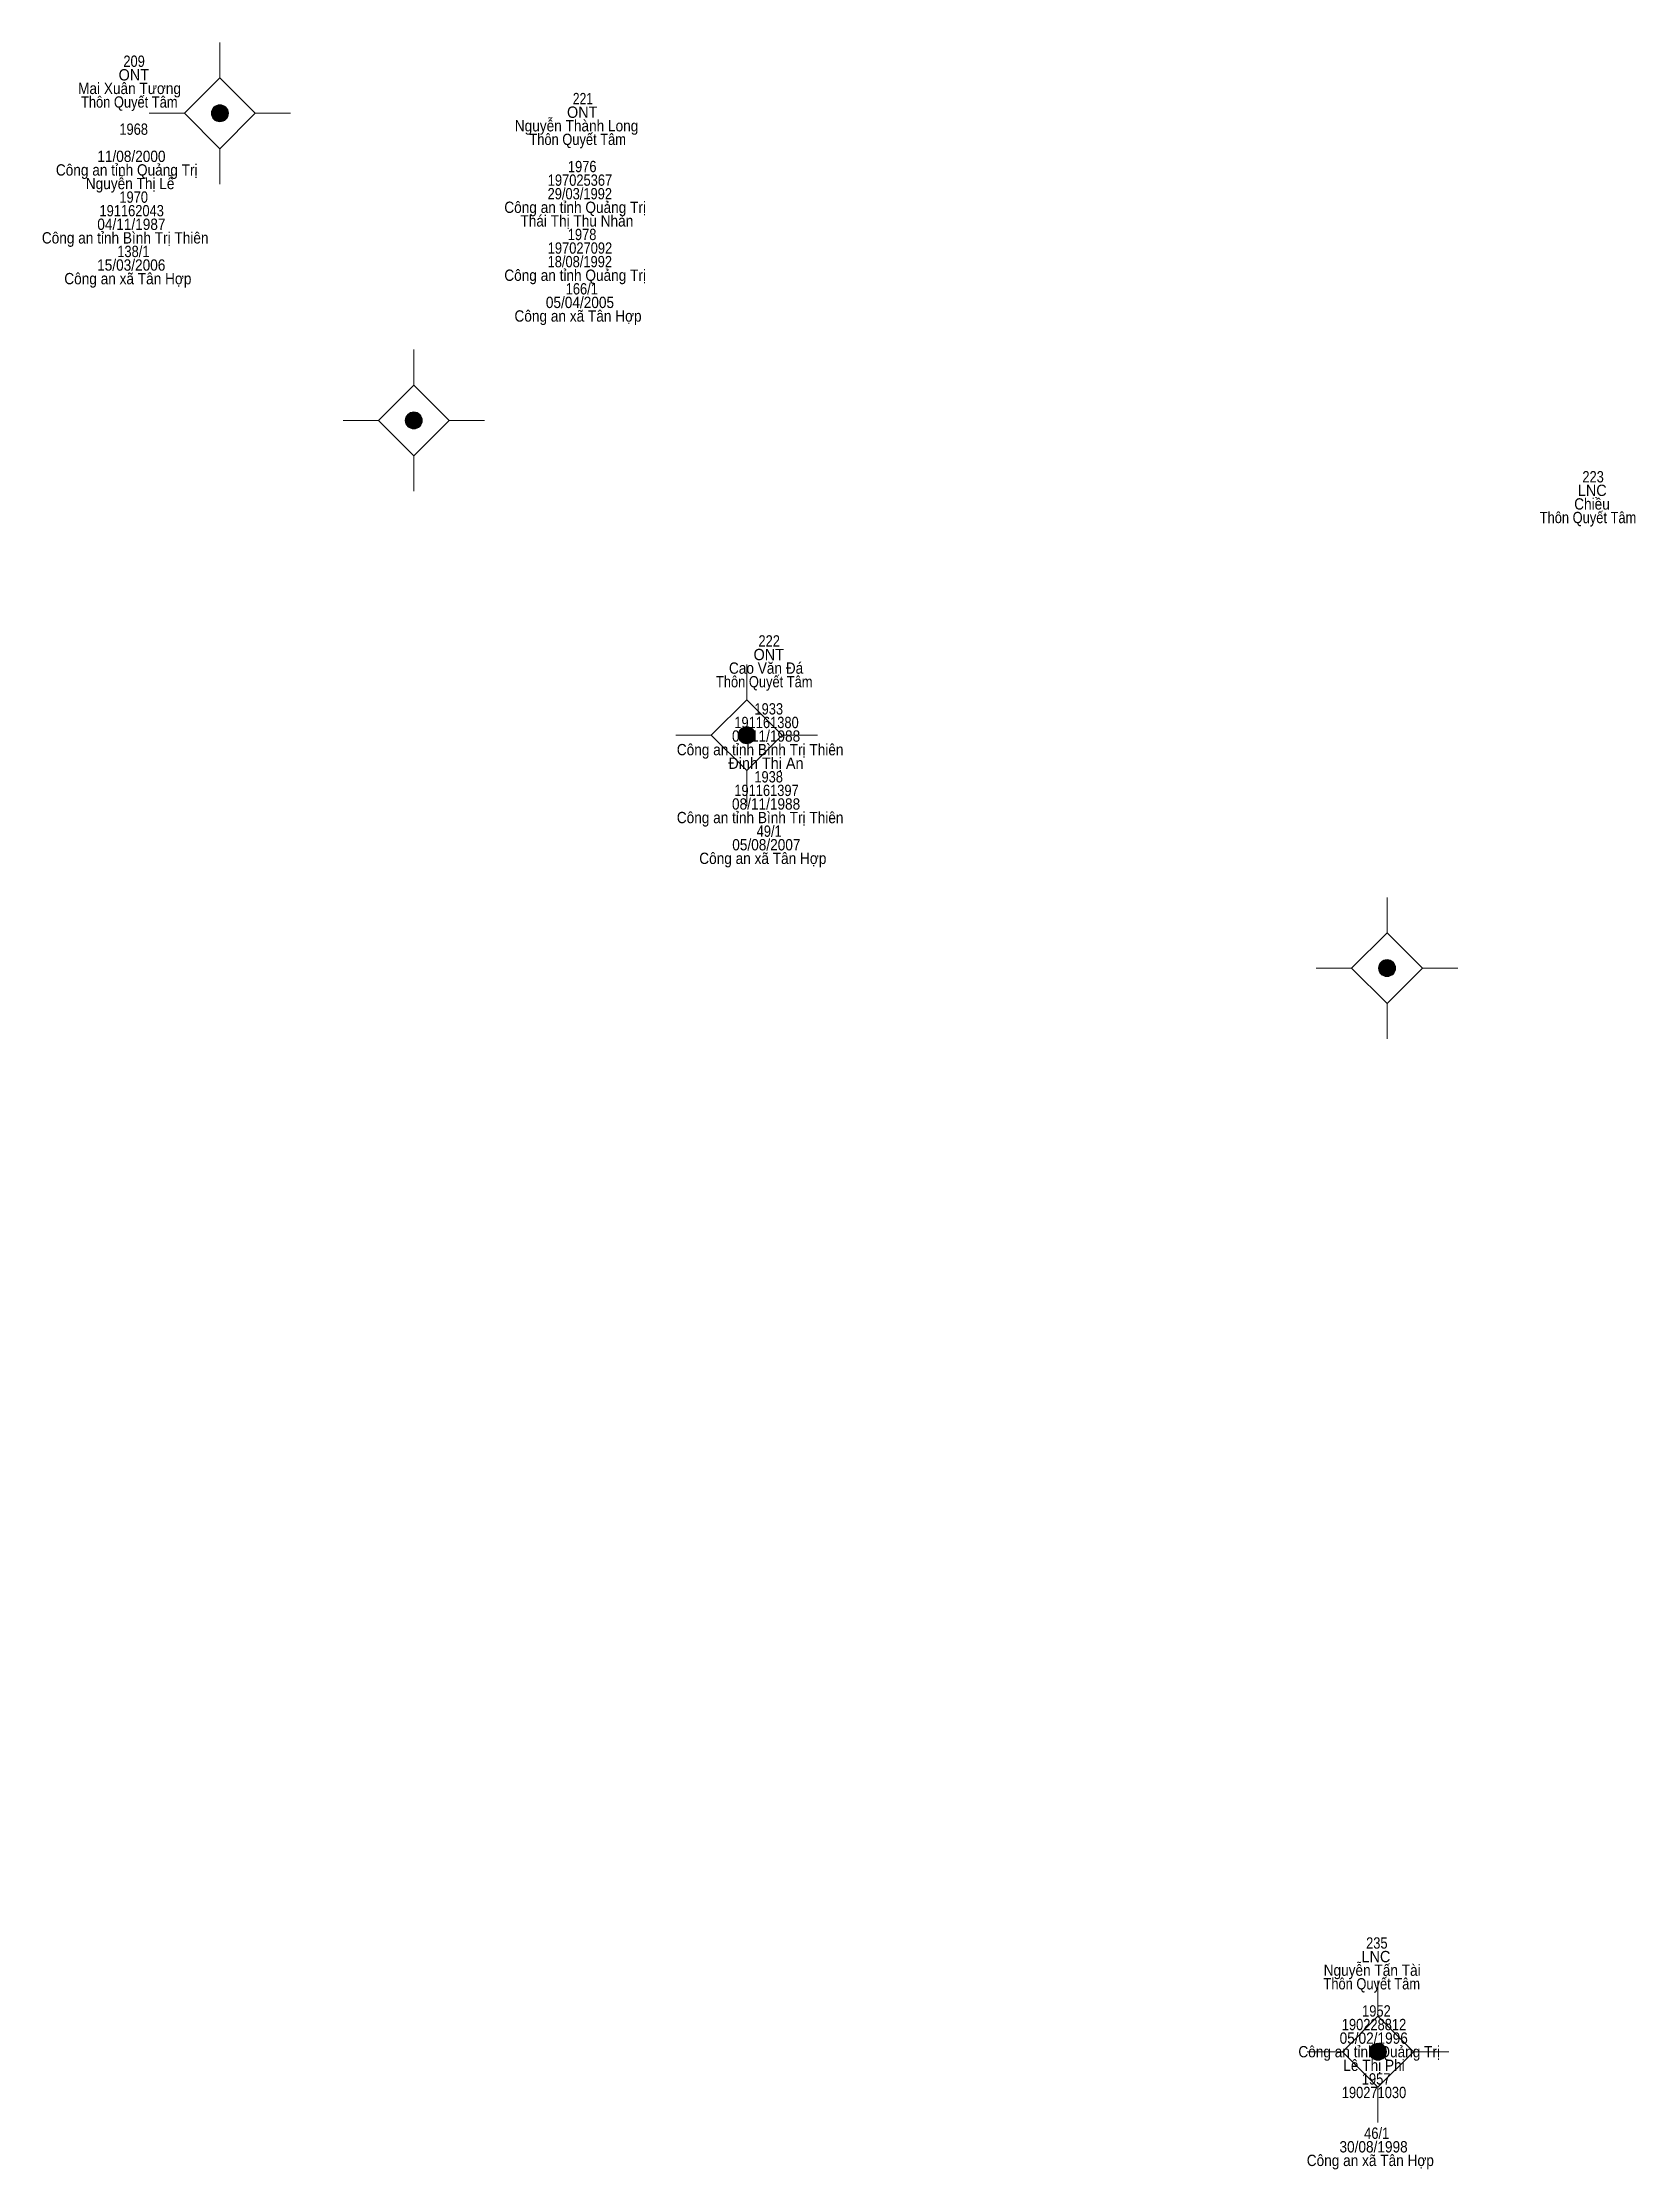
# Model space of a CAD drawing. Header units: metres. Extents: x 548344 to 551009, y 1840956 to 1844853.
# Drawn here: x 550664.3 to 550720.6, y 1841359.6 to 1841434.7 of the extents above; entities that cross this region are included whole.
import ezdxf
from ezdxf.enums import TextEntityAlignment as Align

# ---------------------------------------------------------------- set-up
doc = ezdxf.new("R2010")
doc.units = ezdxf.units.M
doc.header["$LTSCALE"] = 0.16
doc.layers.add('11', color=7, linetype='Continuous', lineweight=13)
doc.layers.add('15', color=7, linetype='Continuous')

msp = doc.modelspace()

# ---------------------------------------------------------------- texts
at = {"layer": '15'}
for s, width, p in [('ONT', 0.95, (550667.51, 1841433.4)), ('209', 0.85, (550667.52, 1841433.88)), ('Mai Xuân Tương', 0.9, (550667.36, 1841432.92)), ('221', 0.8, (550683.375, 1841432.56)), ('Thôn Quyết Tâm', 0.85, (550667.35, 1841432.44)), ('ONT', 0.95, (550683.35, 1841432.08)), ('1968', 0.85, (550667.505, 1841431.48)), ('Nguyễn Thành Long', 0.9, (550683.15, 1841431.6)), ('Thôn Quyết Tâm', 0.85, (550683.19, 1841431.12)), ('11/08/2000', 0.9, (550667.425, 1841430.52)), ('Công an tỉnh Quảng Trị', 0.9, (550667.26, 1841430.04)), ('Nguyễn Thị Lễ', 0.9, (550667.38, 1841429.56)), ('197025367', 0.85, (550683.27, 1841429.68)), ('1976', 0.85, (550683.35, 1841430.16)), ('1970', 0.85, (550667.505, 1841429.08)), ('Công an tỉnh Quảng Trị', 0.9, (550683.1, 1841428.72)), ('29/03/1992', 0.85, (550683.265, 1841429.2)), ('04/11/1987', 0.9, (550667.425, 1841428.12)), ('191162043', 0.85, (550667.435, 1841428.6)), ('Thái Thị Thu Nhàn', 0.9, (550683.16, 1841428.24)), ('Công an tỉnh Bình Trị Thiên', 0.9, (550667.205, 1841427.64)), ('197027092', 0.85, (550683.27, 1841427.28)), ('1978', 0.85, (550683.345, 1841427.76)), ('15/03/2006', 0.9, (550667.42, 1841426.68)), ('138/1', 0.85, (550667.495, 1841427.16)), ('18/08/1992', 0.85, (550683.265, 1841426.8)), ('Công an xã Tân Hợp', 0.9, (550667.3, 1841426.2)), ('Công an tỉnh Quảng Trị', 0.9, (550683.1, 1841426.32)), ('166/1', 0.85, (550683.335, 1841425.84)), ('05/04/2005', 0.9, (550683.27, 1841425.36)), (' Công an xã Tân Hợp', 0.9, (550683.135, 1841424.88)), ('223', 0.85, (550719.06, 1841419.2)), ('Chiều', 0.9, (550719.02, 1841418.24)), ('LNC', 0.95, (550719.03, 1841418.72)), ('Thôn Quyết Tâm', 0.85, (550718.88, 1841417.76)), ('222', 0.85, (550689.955, 1841413.4)), ('Cao Văn Đá', 0.9, (550689.845, 1841412.44)), ('ONT', 0.95, (550689.94, 1841412.92)), ('Thôn Quyết Tâm', 0.85, (550689.78, 1841411.96)), ('1933', 0.85, (550689.94, 1841411)), ('08/11/1988', 0.9, (550689.845, 1841410.04)), ('191161380', 0.85, (550689.86, 1841410.52)), ('Công an tỉnh Bình Trị Thiên', 0.9, (550689.635, 1841409.56)), ('Đinh Thị An', 0.95, (550689.84, 1841409.08)), ('1938', 0.85, (550689.935, 1841408.6)), ('191161397', 0.85, (550689.86, 1841408.12)), ('Công an tỉnh Bình Trị Thiên', 0.9, (550689.635, 1841407.16)), ('08/11/1988', 0.9, (550689.845, 1841407.64)), ('05/08/2007', 0.9, (550689.855, 1841406.2)), ('49/1', 0.85, (550689.955, 1841406.68)), ('Công an xã Tân Hợp', 0.9, (550689.73, 1841405.72)), ('235', 0.85, (550711.42, 1841367.4)), ('Nguyễn Tấn Tài', 0.9, (550711.255, 1841366.44)), ('LNC', 0.95, (550711.39, 1841366.92)), ('Thôn Quyết Tâm', 0.85, (550711.24, 1841365.96)), ('1952', 0.85, (550711.405, 1841365)), ('190228812', 0.85, (550711.32, 1841364.52)), ('Công an tỉnh Quảng Trị', 0.9, (550711.15, 1841363.56)), ('05/02/1996', 0.9, (550711.31, 1841364.04)), ('Lê Thị Phi', 0.9, (550711.32, 1841363.08)), ('190271030', 0.85, (550711.32, 1841362.12)), ('1957', 0.85, (550711.395, 1841362.6)), ('46/1', 0.85, (550711.415, 1841360.68)), ('Công an xã Tân Hợp', 0.9, (550711.19, 1841359.72)), ('30/08/1998', 0.9, (550711.305, 1841360.2))]:
    msp.add_text(s, height=0.4, dxfattribs=dict(at, width=width)).set_placement(p, align=Align.CENTER)

# ---------------------------------------------------------------- hatches: boundary and pattern name
at = {"layer": '11'}
for points in [[(550670.8495, 1841432.24, 1), (550670.2495, 1841432.24, 1)], [(550677.6995, 1841421.39, 1), (550677.0995, 1841421.39, 1)], [(550689.4595, 1841410.27, 1), (550688.8595, 1841410.27, 1)], [(550712.0795, 1841402.04, 1), (550711.4795, 1841402.04, 1)], [(550711.7595, 1841363.76, 1), (550711.1595, 1841363.76, 1)]]:
    msp.add_hatch(color=256, dxfattribs=at).paths.add_polyline_path(points)

# ---------------------------------------------------------------- linework, layer by layer
for p, q in [((550670.55, 1841434.74), (550670.55, 1841433.49)), ((550669.3, 1841432.24), (550668.05, 1841432.24)), ((550673.05, 1841432.24), (550671.8, 1841432.24)), ((550670.55, 1841430.99), (550670.55, 1841429.74)), ((550677.4, 1841423.89), (550677.4, 1841422.64)), ((550676.15, 1841421.39), (550674.9, 1841421.39)), ((550679.9, 1841421.39), (550678.65, 1841421.39)), ((550677.4, 1841420.14), (550677.4, 1841418.89)), ((550689.16, 1841412.77), (550689.16, 1841411.52)), ((550687.91, 1841410.27), (550686.66, 1841410.27)), ((550691.66, 1841410.27), (550690.41, 1841410.27)), ((550689.16, 1841409.02), (550689.16, 1841407.77)), ((550711.78, 1841404.54), (550711.78, 1841403.29)), ((550710.53, 1841402.04), (550709.28, 1841402.04)), ((550714.28, 1841402.04), (550713.03, 1841402.04)), ((550711.78, 1841400.79), (550711.78, 1841399.54)), ((550711.46, 1841366.26), (550711.46, 1841365.01)), ((550710.21, 1841363.76), (550708.96, 1841363.76)), ((550713.96, 1841363.76), (550712.71, 1841363.76)), ((550711.46, 1841362.51), (550711.46, 1841361.26))]:
    msp.add_line(p, q, dxfattribs=at)
for points in [[(550670.55, 1841433.49), (550669.3, 1841432.24), (550670.55, 1841430.99), (550671.8, 1841432.24)], [(550677.4, 1841422.64), (550676.15, 1841421.39), (550677.4, 1841420.14), (550678.65, 1841421.39)], [(550689.16, 1841411.52), (550687.91, 1841410.27), (550689.16, 1841409.02), (550690.41, 1841410.27)], [(550711.78, 1841403.29), (550710.53, 1841402.04), (550711.78, 1841400.79), (550713.03, 1841402.04)], [(550711.46, 1841365.01), (550710.21, 1841363.76), (550711.46, 1841362.51), (550712.71, 1841363.76)]]:
    msp.add_lwpolyline(points, close=True, dxfattribs=at)
for centre in [(550670.5495, 1841432.24), (550677.3995, 1841421.39), (550689.1595, 1841410.27), (550711.7795, 1841402.04), (550711.4595, 1841363.76)]:
    msp.add_circle(centre, 0.3, dxfattribs=at)

msp.set_redraw_order([(e.dxf.handle, doc.entitydb.next_handle()) for e in msp.query("TEXT MTEXT ATTDEF DIMENSION ARC_DIMENSION")])  # texts and dimensions are drawn at this point

doc.saveas('drawing.dxf')
